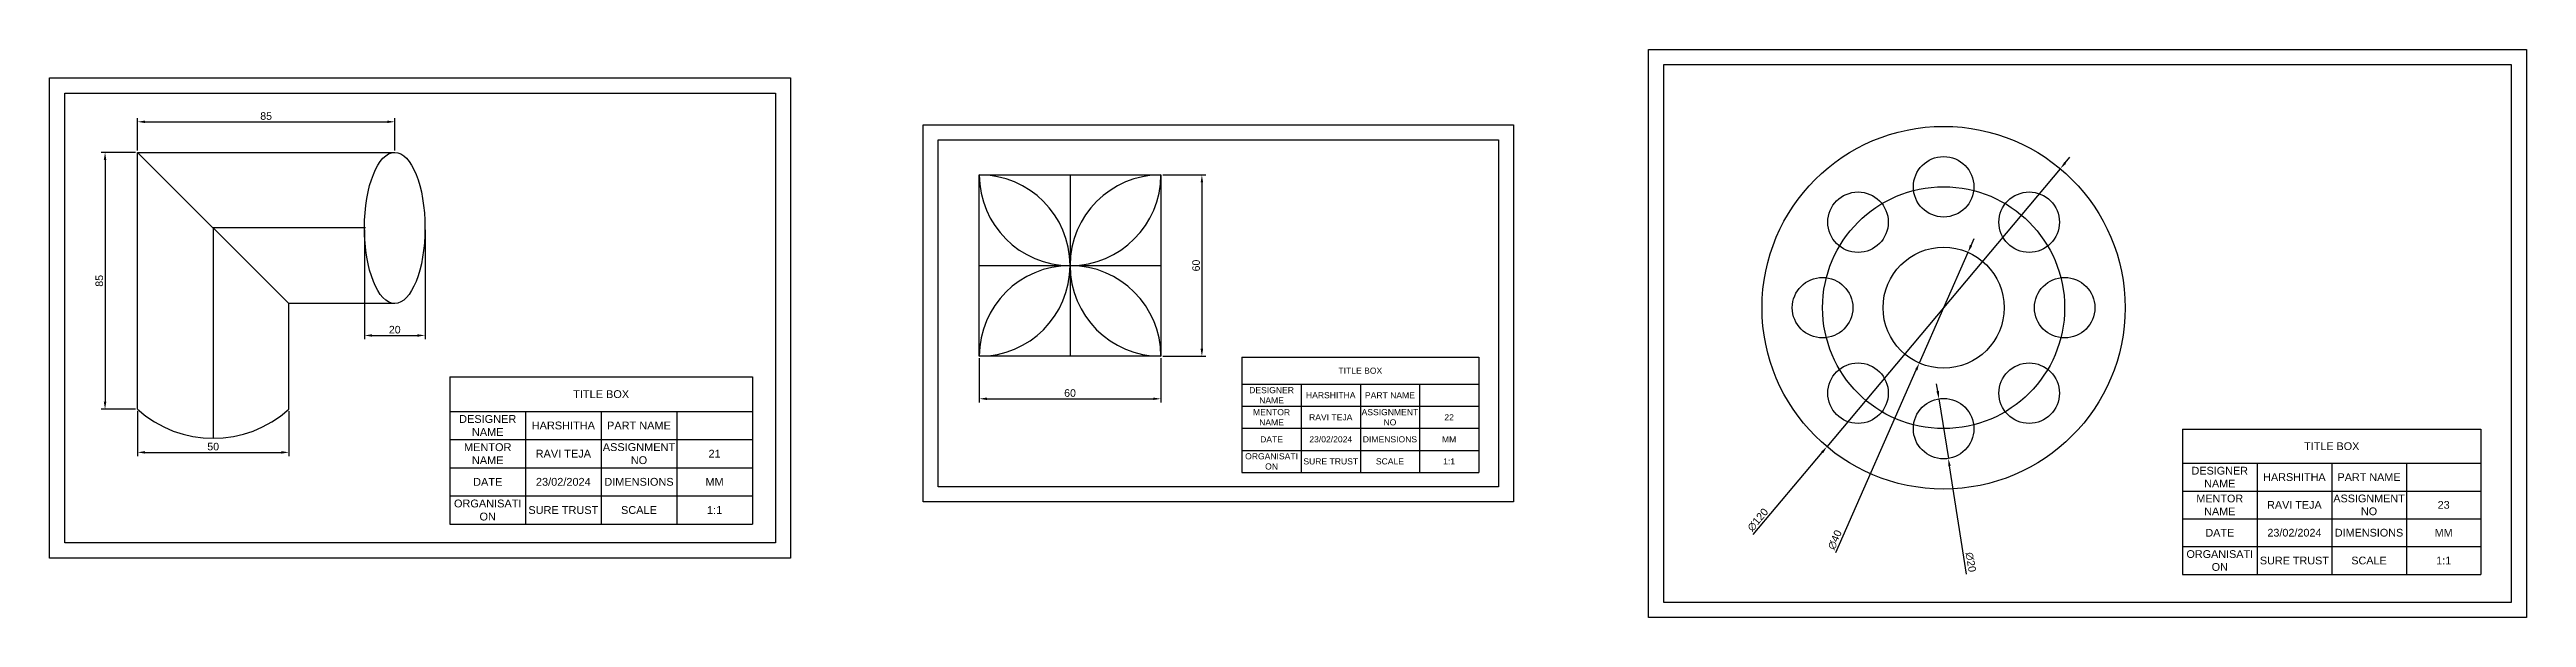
# Model space of a CAD drawing. Header units: millimetres. Extents: x 8176 to 10511, y 8428 to 8668.
# Drawn here: x 9692 to 10511, y 8457 to 8645 of the extents above; entities that cross this region are included whole.
import ezdxf

# ---------------------------------------------------------------- set-up
doc = ezdxf.new("R2010")
doc.units = ezdxf.units.MM
doc.styles.get("Standard").update_dxf_attribs({"font": 'arial.ttf'})
doc.dimstyles.new('ISO-25', dxfattribs={"dimtxt": 2.5, "dimasz": 2.5, "dimexe": 1.25, "dimexo": 0.625, "dimtad": 1, "dimtxsty": 'Standard', "dimcen": 2.5, "dimclre": 4, "dimclrt": 4, "dimadec": 0, "dimazin": 0, "dimtfac": 1, "dimtmove": 0, "dimatfit": 3, "dimfxl": 1, "dimarcsym": 0})

msp = doc.modelspace()

# ---------------------------------------------------------------- texts
at = {"attachment_point": 5}
for s, width, gutter_width, insert, char_height in [('TITLE BOX', 78.23152, 10.135, (10125.588, 8538.992), 2.027), ('TITLE BOX', 99.968, 12.951, (9874.707, 8531.232), 2.5903), ('DESIGNER NAME', 19.55788, 10.135, (10096.251, 8530.884), 2.02704), ('HARSHITHA', 19.55788, 10.135, (10115.809, 8530.884), 2.027), ('PART NAME', 19.55788, 10.135, (10135.367, 8530.884), 2.027), ('DESIGNER NAME', 24.992, 12.951, (9837.219, 8520.871), 2.59025), ('HARSHITHA', 24.992, 12.951, (9862.211, 8520.871), 2.5903), ('PART NAME', 24.992, 12.951, (9887.203, 8520.871), 2.5903), ('MENTOR NAME', 19.55788, 10.135, (10096.251, 8523.587), 2.02704), ('RAVI TEJA', 19.55788, 10.135, (10115.809, 8523.587), 2.027), ('ASSIGNMENT NO', 19.55788, 10.135, (10135.367, 8523.587), 2.02704), ('22', 19.55788, 10.135, (10154.925, 8523.587), 2.027), ('MENTOR NAME', 24.992, 12.951, (9837.219, 8511.547), 2.59025), ('RAVI TEJA', 24.992, 12.951, (9862.211, 8511.547), 2.5903), ('ASSIGNMENT NO', 24.992, 12.951, (9887.203, 8511.547), 2.59025), ('21', 24.992, 12.951, (9912.195, 8511.547), 2.5903), ('DATE', 19.55788, 10.135, (10096.251, 8516.29), 2.027), ('23/02/2024', 19.55788, 10.135, (10115.809, 8516.29), 2.027), ('DIMENSIONS', 19.55788, 10.135, (10135.367, 8516.29), 2.027), ('MM', 19.55788, 10.135, (10154.925, 8516.29), 2.027), ('TITLE BOX', 98.64775, 12.78, (10446.594, 8514.021), 2.556), ('ORGANISATI\\PON', 19.55788, 10.135, (10096.251, 8508.992), 2.027), ('SURE TRUST', 19.55788, 10.135, (10115.809, 8508.992), 2.027), ('SCALE', 19.55788, 10.135, (10135.367, 8508.992), 2.027), ('1:1', 19.55788, 10.135, (10154.925, 8508.992), 2.027), ('DESIGNER NAME', 24.66194, 12.78, (10409.601, 8503.797), 2.55604), ('HARSHITHA', 24.66194, 12.78, (10434.263, 8503.797), 2.556), ('PART NAME', 24.66194, 12.78, (10458.925, 8503.797), 2.556), ('ORGANISATI\\PON', 24.992, 12.951, (9837.219, 8492.897), 2.5903), ('DATE', 24.992, 12.951, (9837.219, 8502.222), 2.5903), ('23/02/2024', 24.992, 12.951, (9862.211, 8502.222), 2.5903), ('DIMENSIONS', 24.992, 12.951, (9887.203, 8502.222), 2.5903), ('MM', 24.992, 12.951, (9912.195, 8502.222), 2.5903), ('MENTOR NAME', 24.66194, 12.78, (10409.601, 8494.596), 2.55604), ('ASSIGNMENT NO', 24.66194, 12.78, (10458.925, 8494.596), 2.55604), ('SURE TRUST', 24.992, 12.951, (9862.211, 8492.897), 2.5903), ('SCALE', 24.992, 12.951, (9887.203, 8492.897), 2.5903), ('1:1', 24.992, 12.951, (9912.195, 8492.897), 2.5903), ('RAVI TEJA', 24.66194, 12.78, (10434.263, 8494.596), 2.556), ('23', 24.66194, 12.78, (10483.587, 8494.596), 2.556), ('DATE', 24.66194, 12.78, (10409.601, 8485.394), 2.556), ('23/02/2024', 24.66194, 12.78, (10434.263, 8485.394), 2.556), ('DIMENSIONS', 24.66194, 12.78, (10458.925, 8485.394), 2.556), ('MM', 24.66194, 12.78, (10483.587, 8485.394), 2.556), ('ORGANISATI\\PON', 24.66194, 12.78, (10409.601, 8476.192), 2.556), ('SURE TRUST', 24.66194, 12.78, (10434.263, 8476.192), 2.556), ('SCALE', 24.66194, 12.78, (10458.925, 8476.192), 2.556), ('1:1', 24.66194, 12.78, (10483.587, 8476.192), 2.556)]:
    msp.add_mtext_dynamic_manual_height_columns(s, width=width, gutter_width=gutter_width, heights=[0], dxfattribs=dict(at, insert=insert, char_height=char_height))

# ---------------------------------------------------------------- blocks, each defined once
blk = doc.blocks.new('*U17')
blk.add_circle((0, 0), 10)
blk = doc.blocks.new('*U18')
at = {"color": 0, "linetype": 'ByBlock', "lineweight": -2, "transparency": 16777216}
for p, rotation in [((8856.08, 8596.34), 90), ((8827.8, 8584.62), 135), ((8884.37, 8584.62), 45), ((8816.08, 8556.34), 180), ((8827.8, 8528.06), 225), ((8884.37, 8528.06), 315), ((8856.08, 8516.34), 270)]:
    blk.add_blockref('*U17', p, dxfattribs=dict(at, rotation=rotation))
blk.add_blockref('*U17', (8896.08, 8556.34), dxfattribs=at)
blk = doc.blocks.new('*D19')
at = {"color": 0, "lineweight": -2, "transparency": 16777216}
for p, q in [((10356.89, 8605.82), (10279.79, 8513.87)), ((10358.5, 8607.74), (10360.1, 8609.65)), ((10255.41, 8484.79), (10278.18, 8511.95))]:
    blk.add_line(p, q, dxfattribs=at)
at = {"color": 0, "transparency": 16777216}
for points in [[(10358.18, 8608), (10358.82, 8607.47), (10356.89, 8605.82)], [(10277.86, 8512.22), (10278.5, 8511.68), (10279.79, 8513.87)]]:
    blk.add_solid(points, dxfattribs=at)
at = {"layer": 'Defpoints', "color": 0, "transparency": 16777216}
for p in [(10356.89, 8605.82), (10279.79, 8513.87)]:
    blk.add_point(p, dxfattribs=at)
at = {"color": 4, "transparency": 16777216, "insert": (10256.95, 8489.69), "char_height": 2.5, "attachment_point": 5, "rotation": 50.02207}
blk.add_mtext('∅120', dxfattribs=at)
blk = doc.blocks.new('*D20')
at = {"color": 0, "lineweight": -2, "transparency": 16777216}
for p, q in [((10316.4, 8532.19), (10316.01, 8534.66)), ((10316.78, 8529.72), (10319.9, 8509.96)), ((10325.93, 8471.64), (10320.28, 8507.49))]:
    blk.add_line(p, q, dxfattribs=at)
at = {"color": 0, "transparency": 16777216}
for points in [[(10316.81, 8532.26), (10315.98, 8532.13), (10316.78, 8529.72)], [(10320.7, 8507.56), (10319.87, 8507.43), (10319.9, 8509.96)]]:
    blk.add_solid(points, dxfattribs=at)
at = {"layer": 'Defpoints', "color": 0, "transparency": 16777216}
for p in [(10316.78, 8529.72), (10319.9, 8509.96)]:
    blk.add_point(p, dxfattribs=at)
at = {"color": 4, "transparency": 16777216, "insert": (10327.29, 8475.67), "char_height": 2.5, "attachment_point": 5, "rotation": 278.94928}
blk.add_mtext('∅20', dxfattribs=at)
blk = doc.blocks.new('*D21')
at = {"color": 0, "lineweight": -2, "transparency": 16777216}
for p, q in [((10327.4, 8580.44), (10328.41, 8582.73)), ((10326.39, 8578.15), (10310.29, 8541.54)), ((10282.69, 8478.82), (10309.28, 8539.25))]:
    blk.add_line(p, q, dxfattribs=at)
at = {"color": 0, "transparency": 16777216}
for points in [[(10327.02, 8580.61), (10327.78, 8580.27), (10326.39, 8578.15)], [(10308.9, 8539.42), (10309.66, 8539.08), (10310.29, 8541.54)]]:
    blk.add_solid(points, dxfattribs=at)
at = {"layer": 'Defpoints', "color": 0, "transparency": 16777216}
for p in [(10326.39, 8578.15), (10310.29, 8541.54)]:
    blk.add_point(p, dxfattribs=at)
at = {"color": 4, "transparency": 16777216, "insert": (10282.41, 8483.07), "char_height": 2.5, "attachment_point": 5, "rotation": 66.25191}
blk.add_mtext('∅40', dxfattribs=at)
blk = doc.blocks.new('*D22')
at = {"color": 4, "lineweight": -2, "transparency": 16777216}
for p, q in [((9720.87, 8611.24), (9709.52, 8611.24)), ((9720.87, 8526.24), (9709.52, 8526.24))]:
    blk.add_line(p, q, dxfattribs=at)
at = {"color": 0, "lineweight": -2, "transparency": 16777216}
blk.add_line((9710.77, 8608.74), (9710.77, 8528.74), dxfattribs=at)
at = {"color": 0, "transparency": 16777216}
for points in [[(9710.35, 8608.74), (9711.19, 8608.74), (9710.77, 8611.24)], [(9710.35, 8528.74), (9711.19, 8528.74), (9710.77, 8526.24)]]:
    blk.add_solid(points, dxfattribs=at)
at = {"layer": 'Defpoints', "color": 0, "transparency": 16777216}
for p in [(9721.5, 8611.24), (9710.77, 8526.24), (9721.5, 8526.24)]:
    blk.add_point(p, dxfattribs=at)
at = {"color": 4, "transparency": 16777216, "insert": (9708.87, 8568.74), "char_height": 2.5, "attachment_point": 5, "rotation": 90}
blk.add_mtext('85', dxfattribs=at)
blk = doc.blocks.new('*D23')
at = {"color": 4, "lineweight": -2, "transparency": 16777216}
for p, q in [((9796.5, 8585.62), (9796.5, 8549.41)), ((9816.5, 8585.62), (9816.5, 8549.41))]:
    blk.add_line(p, q, dxfattribs=at)
at = {"color": 0, "lineweight": -2, "transparency": 16777216}
blk.add_line((9799, 8550.66), (9814, 8550.66), dxfattribs=at)
at = {"color": 0, "transparency": 16777216}
for points in [[(9799, 8551.07), (9799, 8550.24), (9796.5, 8550.66)], [(9814, 8551.07), (9814, 8550.24), (9816.5, 8550.66)]]:
    blk.add_solid(points, dxfattribs=at)
at = {"layer": 'Defpoints', "color": 0, "transparency": 16777216}
for p in [(9796.5, 8586.24), (9816.5, 8586.24), (9816.5, 8550.66)]:
    blk.add_point(p, dxfattribs=at)
at = {"color": 4, "transparency": 16777216, "insert": (9806.5, 8552.56), "char_height": 2.5, "attachment_point": 5}
blk.add_mtext('20', dxfattribs=at)
blk = doc.blocks.new('*D24')
at = {"color": 4, "lineweight": -2, "transparency": 16777216}
for p, q in [((9721.5, 8611.87), (9721.5, 8622.59)), ((9806.5, 8611.87), (9806.5, 8622.59))]:
    blk.add_line(p, q, dxfattribs=at)
at = {"color": 0, "lineweight": -2, "transparency": 16777216}
blk.add_line((9724, 8621.34), (9804, 8621.34), dxfattribs=at)
at = {"color": 0, "transparency": 16777216}
for points in [[(9724, 8621.76), (9724, 8620.92), (9721.5, 8621.34)], [(9804, 8621.76), (9804, 8620.92), (9806.5, 8621.34)]]:
    blk.add_solid(points, dxfattribs=at)
at = {"layer": 'Defpoints', "color": 0, "transparency": 16777216}
for p in [(9806.5, 8621.34), (9721.5, 8611.24), (9806.5, 8611.24)]:
    blk.add_point(p, dxfattribs=at)
at = {"color": 4, "transparency": 16777216, "insert": (9764, 8623.24), "char_height": 2.5, "attachment_point": 5}
blk.add_mtext('85', dxfattribs=at)
blk = doc.blocks.new('*D25')
at = {"color": 4, "lineweight": -2, "transparency": 16777216}
for p, q in [((9721.5, 8525.62), (9721.5, 8510.73)), ((9771.5, 8525.62), (9771.5, 8510.73))]:
    blk.add_line(p, q, dxfattribs=at)
at = {"color": 0, "lineweight": -2, "transparency": 16777216}
blk.add_line((9724, 8511.98), (9769, 8511.98), dxfattribs=at)
at = {"color": 0, "transparency": 16777216}
for points in [[(9724, 8512.4), (9724, 8511.56), (9721.5, 8511.98)], [(9769, 8512.4), (9769, 8511.56), (9771.5, 8511.98)]]:
    blk.add_solid(points, dxfattribs=at)
at = {"layer": 'Defpoints', "color": 0, "transparency": 16777216}
for p in [(9721.5, 8526.24), (9771.5, 8526.24), (9771.5, 8511.98)]:
    blk.add_point(p, dxfattribs=at)
at = {"color": 4, "transparency": 16777216, "insert": (9746.5, 8513.88), "char_height": 2.5, "attachment_point": 5}
blk.add_mtext('50', dxfattribs=at)
blk = doc.blocks.new('*D32')
at = {"color": 4, "lineweight": -2, "transparency": 16777216}
for p, q in [((9999.66, 8543.16), (9999.66, 8528.46)), ((10059.66, 8543.16), (10059.66, 8528.46))]:
    blk.add_line(p, q, dxfattribs=at)
at = {"color": 0, "lineweight": -2, "transparency": 16777216}
blk.add_line((10002.16, 8529.71), (10057.16, 8529.71), dxfattribs=at)
at = {"color": 0, "transparency": 16777216}
for points in [[(10002.16, 8530.13), (10002.16, 8529.3), (9999.66, 8529.71)], [(10057.16, 8530.13), (10057.16, 8529.3), (10059.66, 8529.71)]]:
    blk.add_solid(points, dxfattribs=at)
at = {"layer": 'Defpoints', "color": 0, "transparency": 16777216}
for p in [(9999.66, 8543.79), (10059.66, 8543.79), (10059.66, 8529.71)]:
    blk.add_point(p, dxfattribs=at)
at = {"color": 4, "transparency": 16777216, "insert": (10029.66, 8531.61), "char_height": 2.5, "attachment_point": 5}
blk.add_mtext('60', dxfattribs=at)
blk = doc.blocks.new('*D33')
at = {"color": 4, "lineweight": -2, "transparency": 16777216}
for p, q in [((10060.29, 8603.79), (10074.48, 8603.79)), ((10060.29, 8543.79), (10074.48, 8543.79))]:
    blk.add_line(p, q, dxfattribs=at)
at = {"color": 0, "lineweight": -2, "transparency": 16777216}
blk.add_line((10073.23, 8601.29), (10073.23, 8546.29), dxfattribs=at)
at = {"color": 0, "transparency": 16777216}
for points in [[(10072.81, 8601.29), (10073.64, 8601.29), (10073.23, 8603.79)], [(10072.81, 8546.29), (10073.64, 8546.29), (10073.23, 8543.79)]]:
    blk.add_solid(points, dxfattribs=at)
at = {"layer": 'Defpoints', "color": 0, "transparency": 16777216}
for p in [(10059.66, 8603.79), (10059.66, 8543.79), (10073.23, 8543.79)]:
    blk.add_point(p, dxfattribs=at)
at = {"color": 4, "transparency": 16777216, "insert": (10071.32, 8573.79), "char_height": 2.5, "attachment_point": 5, "rotation": 90}
blk.add_mtext('60', dxfattribs=at)
blk = doc.blocks.new('*T47')
at = {"color": 0, "linetype": 'ByBlock', "lineweight": -2, "transparency": 16777216}
for p, q in [((0, 0), (99.97, 0)), ((0, 0), (0, -48.7)), ((99.97, 0), (99.97, -48.7)), ((0, -11.4), (99.97, -11.4)), ((24.99, -11.4), (24.99, -48.7)), ((49.98, -11.4), (49.98, -48.7)), ((74.98, -11.4), (74.98, -48.7)), ((0, -20.72), (99.97, -20.72)), ((0, -30.05), (99.97, -30.05)), ((0, -39.37), (99.97, -39.37)), ((0, -48.7), (99.97, -48.7))]:
    blk.add_line(p, q, dxfattribs=at)
blk = doc.blocks.new('*T48')
at = {"color": 0, "linetype": 'ByBlock', "lineweight": -2, "transparency": 16777216}
for p, q in [((0, 0), (98.65, 0)), ((0, 0), (0, -48.05)), ((98.65, 0), (98.65, -48.05)), ((0, -11.25), (98.65, -11.25)), ((24.66, -11.25), (24.66, -48.05)), ((49.32, -11.25), (49.32, -48.05)), ((73.99, -11.25), (73.99, -48.05)), ((0, -20.45), (98.65, -20.45)), ((0, -29.65), (98.65, -29.65)), ((0, -38.85), (98.65, -38.85)), ((0, -48.05), (98.65, -48.05))]:
    blk.add_line(p, q, dxfattribs=at)
blk = doc.blocks.new('*T50')
at = {"color": 0, "linetype": 'ByBlock', "lineweight": -2, "transparency": 16777216}
for p, q in [((0, 0), (78.23, 0)), ((0, 0), (0, -38.11)), ((78.23, 0), (78.23, -38.11)), ((0, -8.92), (78.23, -8.92)), ((0, -16.22), (78.23, -16.22)), ((19.56, -8.92), (19.56, -38.11)), ((39.12, -8.92), (39.12, -38.11)), ((58.67, -8.92), (58.67, -38.11)), ((0, -23.51), (78.23, -23.51)), ((0, -30.81), (78.23, -30.81)), ((0, -38.11), (78.23, -38.11))]:
    blk.add_line(p, q, dxfattribs=at)

# ---------------------------------------------------------------- dimensions: what is measured, and where the dimension line sits
for base, p1, p2, picture, middle in [((9806.495, 8621.339), (9721.495, 8611.242), (9806.495, 8611.242), '*D24', (9763.995, 8623.241)), ((9816.495, 8550.657), (9796.495, 8586.242), (9816.495, 8586.242), '*D23', (9806.495, 8552.558)), ((10059.664, 8529.713), (9999.664, 8543.79), (10059.664, 8543.79), '*D32', (10029.664, 8531.615)), ((9771.495, 8511.978), (9721.495, 8526.242), (9771.495, 8526.242), '*D25', (9746.495, 8513.88))]:
    dim = msp.add_linear_dim(base=base, p1=p1, p2=p2, dimstyle='ISO-25')
    dim.commit()
    dim.dimension.update_dxf_attribs({"geometry": picture, "text_midpoint": middle})
for base, p1, p2, picture, middle in [((9710.77, 8526.242), (9721.495, 8611.242), (9721.495, 8526.242), '*D22', (9708.868, 8568.742)), ((10073.225, 8543.79), (10059.664, 8603.79), (10059.664, 8543.79), '*D33', (10071.324, 8573.79))]:
    dim = msp.add_linear_dim(base=base, p1=p1, p2=p2, angle=90, dimstyle='ISO-25')
    dim.commit()
    dim.dimension.update_dxf_attribs({"geometry": picture, "text_midpoint": middle})
for p1, p2, picture, middle in [((10356.89, 8605.82), (10279.79, 8513.865), '*D19', (10258.457, 8488.421)), ((10326.394, 8578.149), (10310.286, 8541.536), '*D21', (10284.213, 8482.275)), ((10316.784, 8529.721), (10319.896, 8509.964), '*D20', (10325.345, 8475.361))]:
    dim = msp.add_diameter_dim_2p(p1=p1, p2=p2, dimstyle='ISO-25')
    dim.commit()
    dim.dimension.update_dxf_attribs({"geometry": picture, "text_midpoint": middle, "dimtype": 163})

# ---------------------------------------------------------------- linework, layer by layer
for p, q in [((9721.495, 8526.242), (9721.495, 8611.242)), ((9721.495, 8611.242), (9806.495, 8611.242)), ((9721.495, 8611.242), (9771.495, 8561.242)), ((10029.664, 8603.79), (10029.664, 8543.79)), ((9796.835, 8586.242), (9746.495, 8586.242)), ((9746.495, 8586.242), (9746.495, 8516.654)), ((9999.664, 8573.79), (10059.664, 8573.79)), ((9771.495, 8526.242), (9771.495, 8561.242)), ((9806.495, 8561.242), (9771.495, 8561.242))]:
    msp.add_line(p, q)
for points in [[(10220.852, 8645.267), (10510.949, 8645.267), (10510.949, 8457.353), (10220.852, 8457.353)], [(9692.419, 8635.867), (9937.313, 8635.867), (9937.313, 8477.006), (9692.419, 8477.006)], [(10225.852, 8640.267), (10505.949, 8640.267), (10505.949, 8462.353), (10225.852, 8462.353)], [(9697.419, 8630.867), (9932.313, 8630.867), (9932.313, 8482.006), (9697.419, 8482.006)], [(9981.116, 8620.341), (10176.192, 8620.341), (10176.192, 8495.606), (9981.116, 8495.606)], [(9986.116, 8615.341), (10171.192, 8615.341), (10171.192, 8500.606), (9986.116, 8500.606)], [(9999.664, 8603.79), (10059.664, 8603.79), (10059.664, 8543.79), (9999.664, 8543.79)]]:
    msp.add_lwpolyline(points, close=True)
for radius in [60, 40, 20]:
    msp.add_circle((10318.34, 8559.843), radius)
for centre, radius, start, end in [((9999.664, 8573.79), 30, 270, 90), ((10029.664, 8603.79), 30, 180, 0), ((10059.664, 8573.79), 30, 90, 270), ((10029.664, 8543.79), 30, 0, 180), ((9746.495, 8554.041), 37.387, 228.034507, 311.965493)]:
    msp.add_arc(centre, radius, start, end)
msp.add_ellipse((9806.495, 8586.242), major_axis=(0, 25), ratio=0.4)

# ---------------------------------------------------------------- block references
for name, p in [('*U18', (1462.257, 3.502)), ('*T50', (10086.472, 8543.452)), ('*T47', (9824.723, 8536.931)), ('*T48', (10397.27, 8519.645))]:
    msp.add_blockref(name, p)

msp.set_redraw_order([(e.dxf.handle, doc.entitydb.next_handle()) for e in msp.query("TEXT MTEXT ATTDEF DIMENSION ARC_DIMENSION")])  # texts and dimensions are drawn at this point

doc.saveas('drawing.dxf')
